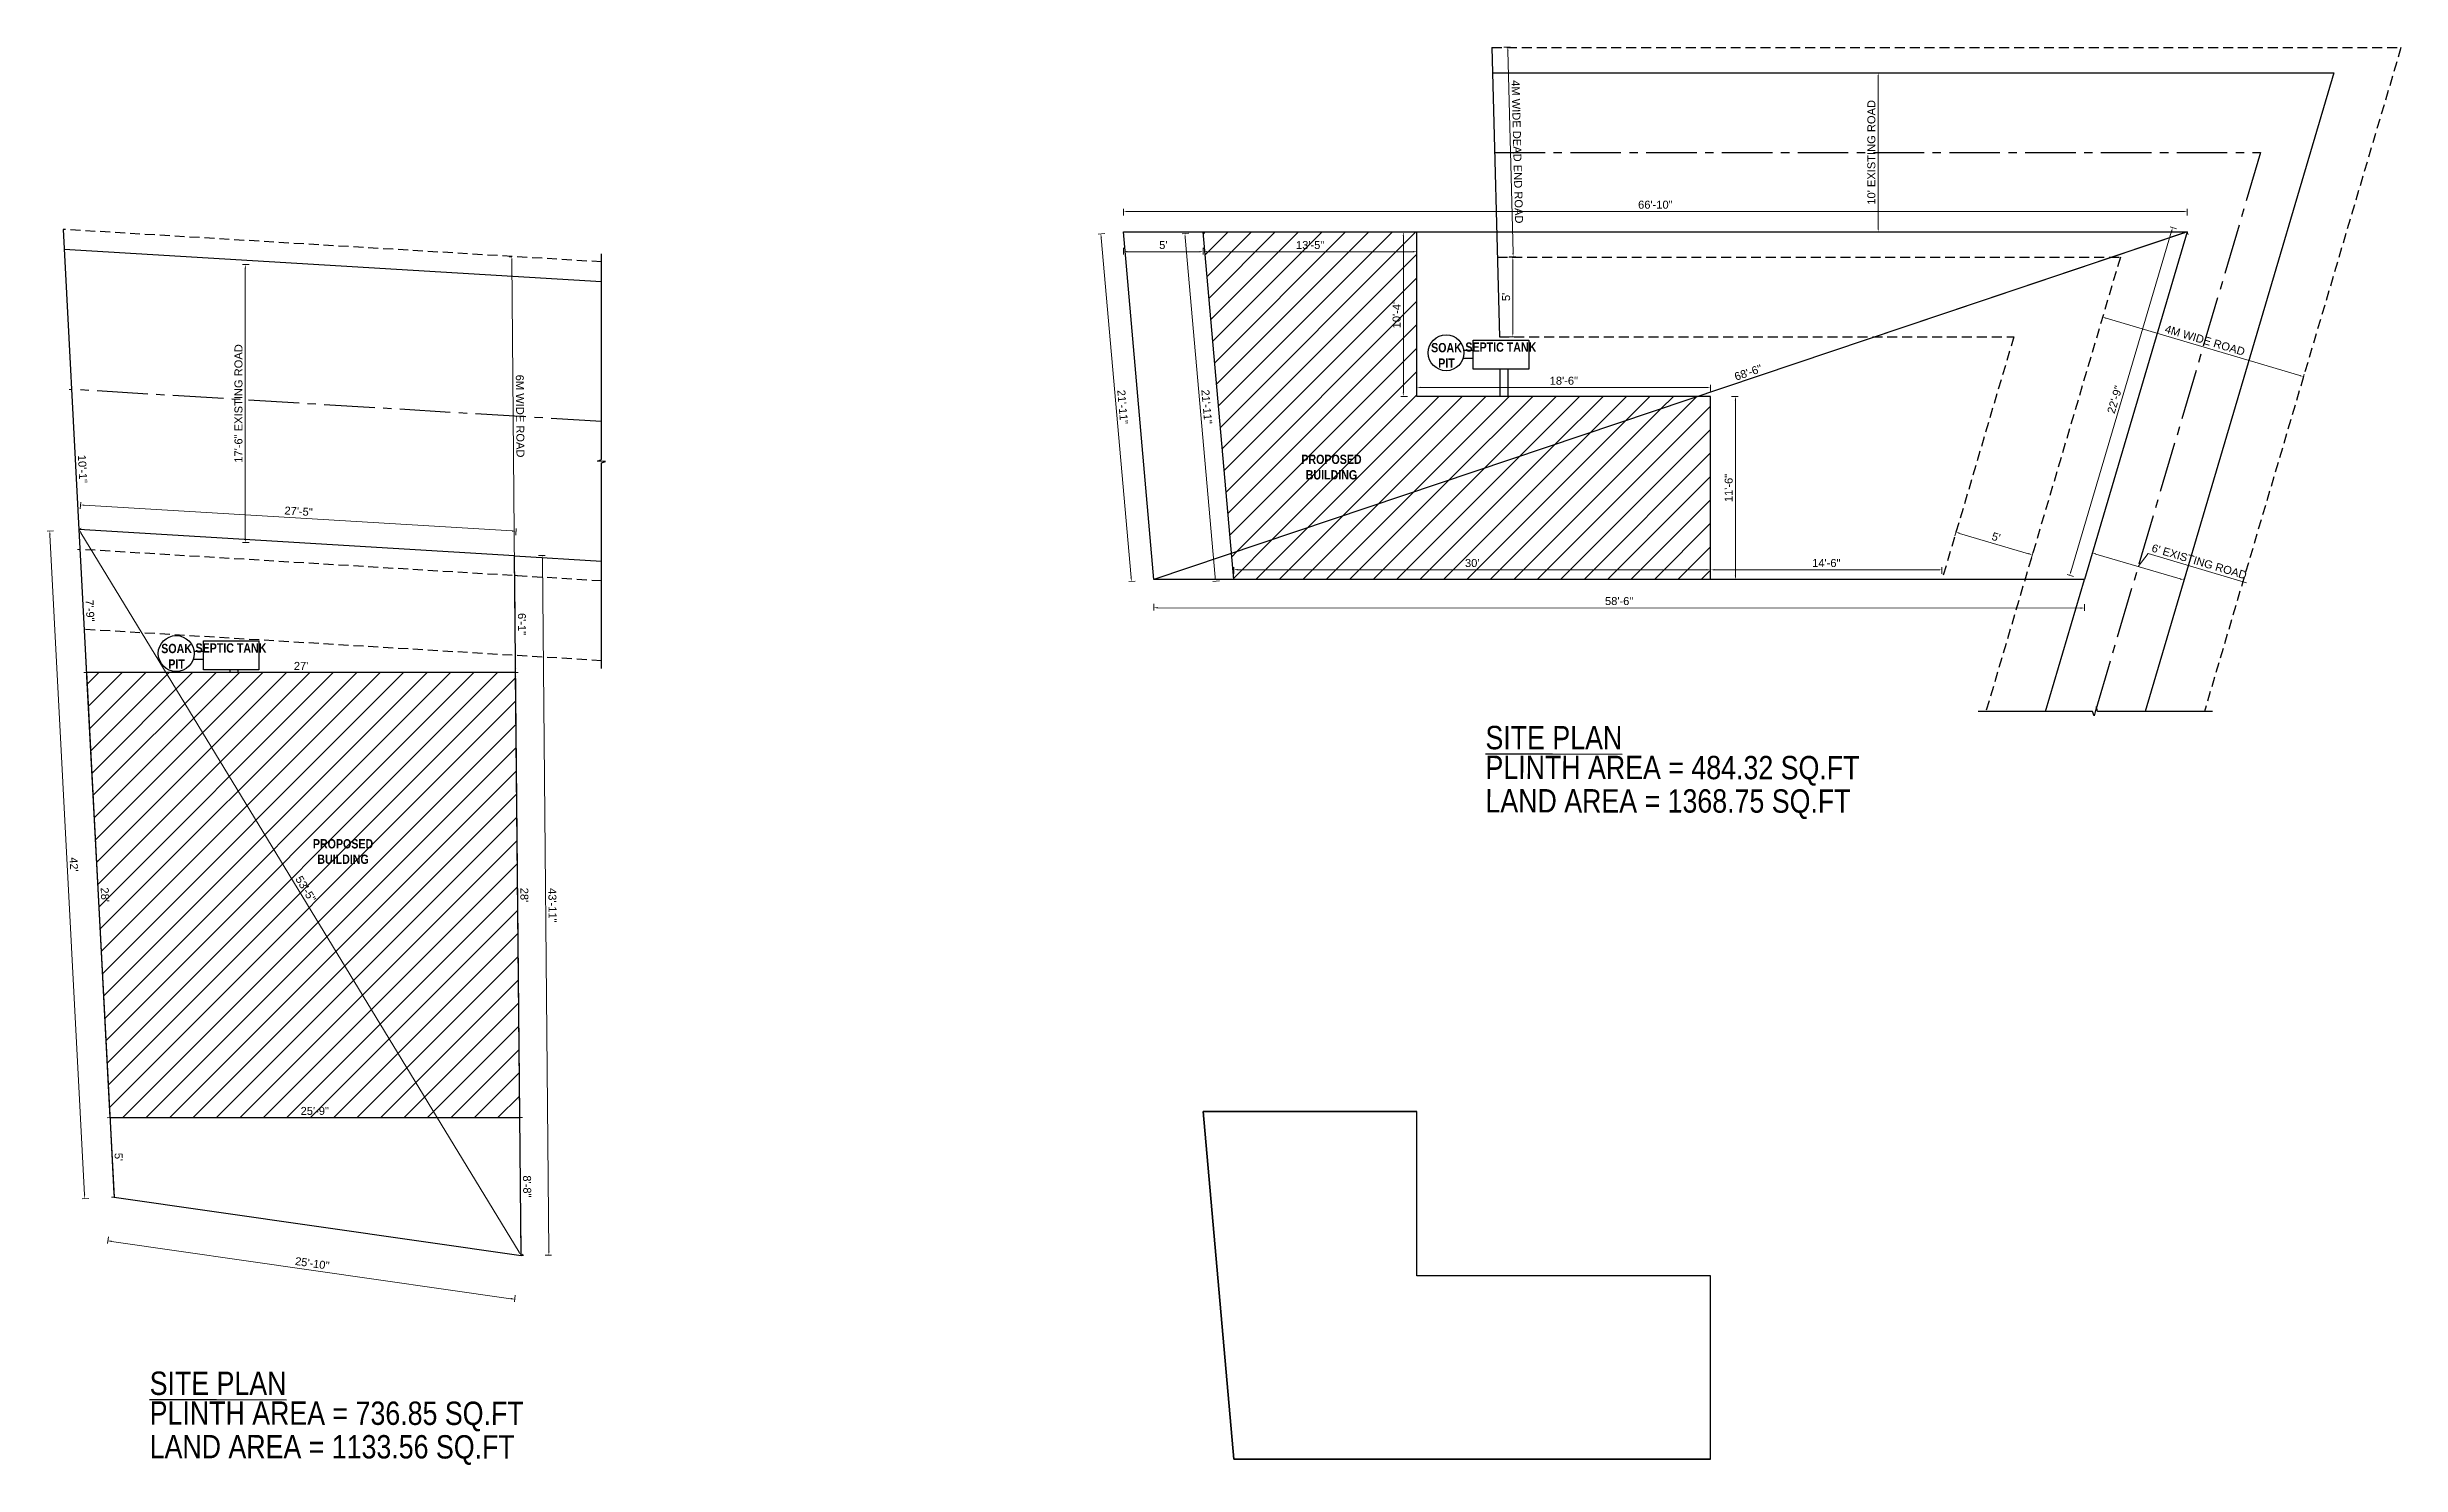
# Model space of a CAD drawing. Header units: inches. Extents: x 392906 to 410488, y -52747 to -40742.
# Drawn here: x 395107 to 396882, y -50038 to -48969 of the extents above; entities that cross this region are included whole.
import ezdxf

# ---------------------------------------------------------------- set-up
doc = ezdxf.new("R2010")
doc.units = ezdxf.units.IN
doc.header["$LTSCALE"] = 2
doc.header["$MEASUREMENT"] = 0
doc.header["$PDMODE"] = 34
doc.linetypes.add('CENTER2', pattern=[28.575, 19.05, -3.175, 3.175, -3.175])
doc.linetypes.add('DASHED2', pattern=[0.375, 0.25, -0.125])
doc.layers.get('0').update_dxf_attribs({"linetype": 'CONTINUOUS'})
doc.layers.get('DEFPOINTS').update_dxf_attribs({"color": 141, "linetype": 'CONTINUOUS'})
for name, color, linetype, lineweight in [('door', 20, 'CONTINUOUS', 35), ('steps', 253, 'CONTINUOUS', 20), ('WALL - A', 1, 'CONTINUOUS', 40)]:
    doc.layers.add(name, color=color, linetype=linetype, lineweight=lineweight)
doc.layers.add('plan wall', color=7, linetype='CONTINUOUS')
doc.styles.add('Lettring Text', font='arial.ttf')
doc.styles.get("Standard").update_dxf_attribs({"font": 'ARIALN.TTF'})
doc.dimstyles.new('Copy of Standard', dxfattribs={"dimtxt": 6, "dimasz": 2.875, "dimexe": 2, "dimexo": 4, "dimgap": 2, "dimtad": 1, "dimdec": 0, "dimrnd": 1, "dimzin": 0, "dimdsep": 46, "dimlunit": 4, "dimtxsty": 'Lettring Text', "dimcen": 0.1, "dimclrd": 7, "dimclre": 7, "dimclrt": 7, "dimazin": 0, "dimtfac": 0.645, "dimtdec": 0, "dimtmove": 1, "dimatfit": 0, "dimfxl": 3, "dimfxlon": 1, "dimtfillclr": 256, "dimtolj": 1, "dimtzin": 0, "dimlwd": -1, "dimlwe": -1, "dimarcsym": 2})

msp = doc.modelspace()

# ---------------------------------------------------------------- texts
at = {"layer": 'plan wall', "ltscale": 3, "char_height": 17.612, "attachment_point": 7, "rotation": 359.9411}
for s, insert in [('{\\LSITE PLAN}', (396191.6, -49498.6)), ('PLINTH AREA = 484.32 SQ.FT', (396191.6, -49525.6)), ('LAND AREA = 1368.75 SQ.FT', (396191.6, -49550.8)), ('{\\LSITE PLAN}', (395184.4, -49985.3)), ('PLINTH AREA = 736.85 SQ.FT', (395184.4, -50012.3)), ('LAND AREA = 1133.56 SQ.FT', (395184.4, -50037.6))]:
    msp.add_mtext(s, dxfattribs=dict(at, insert=insert))
at = {"layer": 'steps', "color": 7, "ltscale": 0.3, "char_height": 7, "attachment_point": 2}
for s, insert, width in [('{\\fTechnic|b1|i0|c2|p2;SOAK PIT}', (396162.2, -49192.1), 35.408), ('{\\fTechnic|b1|i0|c2|p2;SEPTIC TANK}', (396203.2, -49191.7), 55.268), ('{\\fTechnic|b1|i0|c2|p2;PROPOSED BUILDING}', (396075.5, -49276.3), 55.268), ('{\\fTechnic|b1|i0|c2|p2;SOAK PIT}', (395204.7, -49418.9), 35.408), ('{\\fTechnic|b1|i0|c2|p2;SEPTIC TANK}', (395245.7, -49418.5), 55.268), ('{\\fTechnic|b1|i0|c2|p2;PROPOSED BUILDING}', (395330.2, -49566.1), 55.268)]:
    msp.add_mtext(s, dxfattribs=dict(at, insert=insert, width=width))

# ---------------------------------------------------------------- blocks, each defined once
blk = doc.blocks.new('*D852')
at = {"layer": 'DEFPOINTS', "color": 0, "ltscale": 0.5, "transparency": 16777216}
for p in [(395131.1, -49332.6), (395131.1, -49332.6), (395464.4, -49879.9)]:
    blk.add_point(p, dxfattribs=at)
at = {"layer": 'steps', "color": 7, "ltscale": 0.5, "transparency": 16777216}
for p, q in [((395131.1, -49332.6), (395132.8, -49331.6)), ((395462.9, -49877.5), (395132.6, -49335.1)), ((395464.4, -49879.9), (395466.1, -49878.9))]:
    blk.add_line(p, q, dxfattribs=at)
for points in [[(395133, -49334.8), (395132.2, -49335.3), (395131.1, -49332.6)], [(395463.3, -49877.2), (395462.5, -49877.7), (395464.4, -49879.9)]]:
    blk.add_solid(points, dxfattribs=at)
at = {"layer": 'steps', "color": 7, "ltscale": 0.5, "transparency": 16777216, "insert": (395302.1, -49603.7), "char_height": 6, "attachment_point": 5, "rotation": 301.3393, "style": 'Lettring Text'}
blk.add_mtext('\\A1;53\'-5"', dxfattribs=at)
blk = doc.blocks.new('*D846')
at = {"layer": 'DEFPOINTS', "color": 0, "ltscale": 0.5, "transparency": 16777216}
for p in [(395157.6, -49835.9), (395464.4, -49879.9), (395459.7, -49912.9)]:
    blk.add_point(p, dxfattribs=at)
at = {"layer": 'steps', "color": 7, "ltscale": 0.5, "transparency": 16777216}
for p, q in [((395153.3, -49865.9), (395152.6, -49870.9)), ((395155.7, -49869.3), (395456.8, -49912.5)), ((395460.1, -49909.9), (395459.4, -49914.9))]:
    blk.add_line(p, q, dxfattribs=at)
for points in [[(395155.8, -49868.8), (395155.6, -49869.8), (395152.8, -49868.9)], [(395456.9, -49912), (395456.8, -49913), (395459.7, -49912.9)]]:
    blk.add_solid(points, dxfattribs=at)
at = {"layer": 'steps', "color": 7, "ltscale": 0.5, "transparency": 16777216, "insert": (395307, -49885.9), "char_height": 6, "attachment_point": 5, "rotation": 351.8387, "style": 'Lettring Text'}
blk.add_mtext('\\A1;25\'-10"', dxfattribs=at)
blk = doc.blocks.new('*D847')
at = {"layer": 'DEFPOINTS', "color": 0, "ltscale": 0.5, "transparency": 16777216}
for p in [(395131.1, -49332.6), (395157.6, -49835.9), (395135.5, -49837.1)]:
    blk.add_point(p, dxfattribs=at)
at = {"layer": 'steps', "color": 7, "ltscale": 0.5, "transparency": 16777216}
for p, q in [((395112, -49333.6), (395107.1, -49333.9)), ((395109.2, -49336.7), (395135.3, -49834.2)), ((395138.5, -49836.9), (395133.5, -49837.2))]:
    blk.add_line(p, q, dxfattribs=at)
for points in [[(395109.7, -49336.6), (395108.7, -49336.7), (395109.1, -49333.8)], [(395135.8, -49834.2), (395134.9, -49834.2), (395135.5, -49837.1)]]:
    blk.add_solid(points, dxfattribs=at)
at = {"layer": 'steps', "color": 7, "ltscale": 0.5, "transparency": 16777216, "insert": (395127.3, -49585.2), "char_height": 6, "attachment_point": 5, "rotation": 273.008, "style": 'Lettring Text'}
blk.add_mtext("\\A1;42'", dxfattribs=at)
blk = doc.blocks.new('*D848')
at = {"layer": 'DEFPOINTS', "color": 0, "ltscale": 0.5, "transparency": 16777216}
for p in [(395459.5, -49352.5), (395480.6, -49352.3), (395464.4, -49879.9)]:
    blk.add_point(p, dxfattribs=at)
at = {"layer": 'steps', "color": 7, "ltscale": 0.5, "transparency": 16777216}
for p, q in [((395477.6, -49352.3), (395482.6, -49352.3)), ((395485.4, -49876.9), (395480.6, -49355.2)), ((395482.5, -49879.8), (395487.4, -49879.7))]:
    blk.add_line(p, q, dxfattribs=at)
for points in [[(395481.1, -49355.2), (395480.1, -49355.2), (395480.6, -49352.3)], [(395485.9, -49876.9), (395484.9, -49876.9), (395485.4, -49879.7)]]:
    blk.add_solid(points, dxfattribs=at)
at = {"layer": 'steps', "color": 7, "ltscale": 0.5, "transparency": 16777216, "insert": (395488.1, -49616), "char_height": 6, "attachment_point": 5, "rotation": 270.5305, "style": 'Lettring Text'}
blk.add_mtext('\\A1;43\'-11"', dxfattribs=at)
blk = doc.blocks.new('*D849')
at = {"layer": 'DEFPOINTS', "color": 0, "ltscale": 0.5, "transparency": 16777216}
for p in [(395132.2, -49314.2), (395131.1, -49332.6), (395459.5, -49352.5)]:
    blk.add_point(p, dxfattribs=at)
at = {"layer": 'steps', "color": 7, "ltscale": 0.5, "transparency": 16777216}
for p, q in [((395132.1, -49317.2), (395132.4, -49312.2)), ((395457.8, -49333.8), (395135.1, -49314.3)), ((395460.5, -49337), (395460.8, -49332))]:
    blk.add_line(p, q, dxfattribs=at)
for points in [[(395135.1, -49313.9), (395135.1, -49314.8), (395132.2, -49314.2)], [(395457.8, -49333.4), (395457.7, -49334.3), (395460.6, -49334)]]:
    blk.add_solid(points, dxfattribs=at)
at = {"layer": 'steps', "color": 7, "ltscale": 0.5, "transparency": 16777216, "insert": (395296.7, -49319), "char_height": 6, "attachment_point": 5, "rotation": 356.5402, "style": 'Lettring Text'}
blk.add_mtext('\\A1;27\'-5"', dxfattribs=at)
blk = doc.blocks.new('*D850')
at = {"layer": 'DEFPOINTS', "color": 0, "ltscale": 0.5, "transparency": 16777216}
for p in [(395136.8, -49440.5), (395136.8, -49440.5), (395460.3, -49440.5)]:
    blk.add_point(p, dxfattribs=at)
at = {"layer": 'steps', "color": 7, "ltscale": 0.5, "transparency": 16777216}
for p, q in [((395136.8, -49440.5), (395136.8, -49438.5)), ((395457.4, -49440.5), (395139.7, -49440.5)), ((395460.3, -49440.5), (395460.3, -49438.5))]:
    blk.add_line(p, q, dxfattribs=at)
for points in [[(395139.7, -49440), (395139.7, -49441), (395136.8, -49440.5)], [(395457.4, -49440), (395457.4, -49441), (395460.3, -49440.5)]]:
    blk.add_solid(points, dxfattribs=at)
at = {"layer": 'steps', "color": 7, "ltscale": 0.5, "transparency": 16777216, "insert": (395298.6, -49435.5), "char_height": 6, "attachment_point": 5, "style": 'Lettring Text'}
blk.add_mtext("\\A1;27'", dxfattribs=at)
blk = doc.blocks.new('*D853')
at = {"layer": 'DEFPOINTS', "color": 0, "ltscale": 0.5, "transparency": 16777216}
for p in [(395154.5, -49776), (395463.4, -49776), (395463.4, -49776)]:
    blk.add_point(p, dxfattribs=at)
at = {"layer": 'steps', "color": 7, "ltscale": 0.5, "transparency": 16777216}
for p, q in [((395154.5, -49776), (395154.5, -49774)), ((395157.3, -49776), (395460.5, -49776)), ((395463.4, -49776), (395463.4, -49774))]:
    blk.add_line(p, q, dxfattribs=at)
for points in [[(395157.3, -49775.5), (395157.3, -49776.5), (395154.5, -49776)], [(395460.5, -49775.5), (395460.5, -49776.5), (395463.4, -49776)]]:
    blk.add_solid(points, dxfattribs=at)
at = {"layer": 'steps', "color": 7, "ltscale": 0.5, "transparency": 16777216, "insert": (395308.9, -49771), "char_height": 6, "attachment_point": 5, "style": 'Lettring Text'}
blk.add_mtext('\\A1;25\'-9"', dxfattribs=at)
blk = doc.blocks.new('*D851')
at = {"layer": 'DEFPOINTS', "color": 0, "ltscale": 0.5, "transparency": 16777216}
for p in [(395136.8, -49440.5), (395154.4, -49776), (395154.4, -49776)]:
    blk.add_point(p, dxfattribs=at)
at = {"layer": 'steps', "color": 7, "ltscale": 0.5, "transparency": 16777216}
for p, q in [((395136.8, -49440.5), (395134.8, -49440.6)), ((395136.9, -49443.4), (395154.3, -49773.1)), ((395154.4, -49776), (395152.4, -49776.1))]:
    blk.add_line(p, q, dxfattribs=at)
for points in [[(395137.4, -49443.3), (395136.5, -49443.4), (395136.8, -49440.5)], [(395154.8, -49773.1), (395153.8, -49773.2), (395154.4, -49776)]]:
    blk.add_solid(points, dxfattribs=at)
at = {"layer": 'steps', "color": 7, "ltscale": 0.5, "transparency": 16777216, "insert": (395150.7, -49608), "char_height": 6, "attachment_point": 5, "rotation": 273.008, "style": 'Lettring Text'}
blk.add_mtext("\\A1;28'", dxfattribs=at)
blk = doc.blocks.new('*D839')
at = {"layer": 'DEFPOINTS', "color": 0, "ltscale": 0.5, "transparency": 16777216}
for p in [(395460.3, -49440.5), (395460.3, -49440.5), (395463.4, -49776)]:
    blk.add_point(p, dxfattribs=at)
at = {"layer": 'steps', "color": 7, "ltscale": 0.5, "transparency": 16777216}
for p, q in [((395460.3, -49440.5), (395462.3, -49440.5)), ((395463.3, -49773.1), (395460.3, -49443.4)), ((395463.4, -49776), (395465.4, -49776))]:
    blk.add_line(p, q, dxfattribs=at)
for points in [[(395460.8, -49443.4), (395459.9, -49443.4), (395460.3, -49440.5)], [(395463.8, -49773.1), (395462.9, -49773.1), (395463.4, -49776)]]:
    blk.add_solid(points, dxfattribs=at)
at = {"layer": 'steps', "color": 7, "ltscale": 0.5, "transparency": 16777216, "insert": (395466.9, -49608.2), "char_height": 6, "attachment_point": 5, "rotation": 270.5182, "style": 'Lettring Text'}
blk.add_mtext("\\A1;28'", dxfattribs=at)
blk = doc.blocks.new('*D840')
at = {"layer": 'DEFPOINTS', "color": 0, "ltscale": 0.5, "transparency": 16777216}
for p in [(395459.7, -49367.5), (395459.7, -49367.5), (395460.3, -49440.5)]:
    blk.add_point(p, dxfattribs=at)
at = {"layer": 'steps', "color": 7, "ltscale": 0.5, "transparency": 16777216}
for p, q in [((395459.7, -49367.5), (395461.7, -49367.5)), ((395460.3, -49437.6), (395459.7, -49370.4)), ((395460.3, -49440.5), (395462.3, -49440.5))]:
    blk.add_line(p, q, dxfattribs=at)
for points in [[(395460.2, -49370.4), (395459.2, -49370.4), (395459.7, -49367.5)], [(395460.8, -49437.6), (395459.8, -49437.6), (395460.3, -49440.5)]]:
    blk.add_solid(points, dxfattribs=at)
at = {"layer": 'steps', "color": 7, "ltscale": 0.5, "transparency": 16777216, "insert": (395465.1, -49404), "char_height": 6, "attachment_point": 5, "rotation": 270.5182, "style": 'Lettring Text'}
blk.add_mtext('\\A1;6\'-1"', dxfattribs=at)
blk = doc.blocks.new('*D841')
at = {"layer": 'DEFPOINTS', "color": 0, "ltscale": 0.5, "transparency": 16777216}
for p in [(395457.5, -49127.1), (395459.1, -49127.1), (395459.7, -49367.5)]:
    blk.add_point(p, dxfattribs=at)
at = {"layer": 'steps', "color": 7, "ltscale": 0.5, "transparency": 16777216}
for p, q in [((395457.5, -49127.1), (395455.5, -49127.1)), ((395459.6, -49364.6), (395457.5, -49129.9)), ((395459.7, -49367.5), (395461.7, -49367.5))]:
    blk.add_line(p, q, dxfattribs=at)
for points in [[(395458, -49129.9), (395457, -49129.9), (395457.5, -49127.1)], [(395460.1, -49364.6), (395459.2, -49364.6), (395459.7, -49367.5)]]:
    blk.add_solid(points, dxfattribs=at)
at = {"layer": 'steps', "color": 7, "ltscale": 0.5, "transparency": 16777216, "insert": (395463.7, -49247.2), "char_height": 6, "attachment_point": 5, "rotation": 270.5182, "style": 'Lettring Text'}
blk.add_mtext('\\A1;6M WIDE ROAD', dxfattribs=at)
blk = doc.blocks.new('*D842')
at = {"layer": 'DEFPOINTS', "color": 0, "ltscale": 0.5, "transparency": 16777216}
for p in [(395463.4, -49776), (395464.4, -49879.9), (395464.4, -49879.9)]:
    blk.add_point(p, dxfattribs=at)
at = {"layer": 'steps', "color": 7, "ltscale": 0.5, "transparency": 16777216}
for p, q in [((395463.5, -49776), (395465.5, -49776)), ((395463.5, -49778.9), (395464.4, -49877.1)), ((395464.4, -49879.9), (395466.4, -49879.9))]:
    blk.add_line(p, q, dxfattribs=at)
for points in [[(395464, -49778.9), (395463, -49778.9), (395463.5, -49776)], [(395464.9, -49877.1), (395463.9, -49877.1), (395464.4, -49879.9)]]:
    blk.add_solid(points, dxfattribs=at)
at = {"layer": 'steps', "color": 7, "ltscale": 0.5, "transparency": 16777216, "insert": (395469, -49827.9), "char_height": 6, "attachment_point": 5, "rotation": 270.5182, "style": 'Lettring Text'}
blk.add_mtext('\\A1;8\'-8"', dxfattribs=at)
blk = doc.blocks.new('*D843')
at = {"layer": 'DEFPOINTS', "color": 0, "ltscale": 0.5, "transparency": 16777216}
for p in [(395154.4, -49776), (395157.6, -49835.9), (395157.6, -49835.9)]:
    blk.add_point(p, dxfattribs=at)
at = {"layer": 'steps', "color": 7, "ltscale": 0.5, "transparency": 16777216}
for p, q in [((395154.4, -49776), (395152.4, -49776.1)), ((395154.6, -49778.9), (395157.4, -49833.1)), ((395157.6, -49835.9), (395155.6, -49836))]:
    blk.add_line(p, q, dxfattribs=at)
for points in [[(395155.1, -49778.9), (395154.1, -49778.9), (395154.4, -49776)], [(395157.9, -49833), (395156.9, -49833.1), (395157.6, -49835.9)]]:
    blk.add_solid(points, dxfattribs=at)
at = {"layer": 'steps', "color": 7, "ltscale": 0.5, "transparency": 16777216, "insert": (395161, -49805.7), "char_height": 6, "attachment_point": 5, "rotation": 273.008, "style": 'Lettring Text'}
blk.add_mtext("\\A1;5'", dxfattribs=at)
blk = doc.blocks.new('*D844')
at = {"layer": 'DEFPOINTS', "color": 0, "ltscale": 0.5, "transparency": 16777216}
for p in [(395131.9, -49347.7), (395131.9, -49347.7), (395136.8, -49440.5)]:
    blk.add_point(p, dxfattribs=at)
at = {"layer": 'steps', "color": 7, "ltscale": 0.5, "transparency": 16777216}
for p, q in [((395131.9, -49347.7), (395129.9, -49347.8)), ((395136.6, -49437.6), (395132.1, -49350.6)), ((395136.8, -49440.5), (395134.8, -49440.6))]:
    blk.add_line(p, q, dxfattribs=at)
for points in [[(395132.5, -49350.6), (395131.6, -49350.6), (395131.9, -49347.7)], [(395137.1, -49437.6), (395136.2, -49437.6), (395136.8, -49440.5)]]:
    blk.add_solid(points, dxfattribs=at)
at = {"layer": 'steps', "color": 7, "ltscale": 0.5, "transparency": 16777216, "insert": (395139.4, -49393.8), "char_height": 6, "attachment_point": 5, "rotation": 273.008, "style": 'Lettring Text'}
blk.add_mtext('\\A1;7\'-9"', dxfattribs=at)
blk = doc.blocks.new('*D845')
at = {"layer": 'DEFPOINTS', "color": 0, "ltscale": 0.5, "transparency": 16777216}
for p in [(395125.6, -49227.1), (395125.6, -49227.1), (395131.9, -49347.7)]:
    blk.add_point(p, dxfattribs=at)
at = {"layer": 'steps', "color": 7, "ltscale": 0.5, "transparency": 16777216}
for p, q in [((395125.6, -49227.1), (395123.6, -49227.2)), ((395131.8, -49344.8), (395125.7, -49230)), ((395131.9, -49347.7), (395129.9, -49347.8))]:
    blk.add_line(p, q, dxfattribs=at)
for points in [[(395126.2, -49229.9), (395125.3, -49230), (395125.6, -49227.1)], [(395132.2, -49344.8), (395131.3, -49344.9), (395131.9, -49347.7)]]:
    blk.add_solid(points, dxfattribs=at)
at = {"layer": 'steps', "color": 7, "ltscale": 0.5, "transparency": 16777216, "insert": (395133.8, -49287.1), "char_height": 6, "attachment_point": 5, "rotation": 273.008, "style": 'Lettring Text'}
blk.add_mtext('\\A1;10\'-1"', dxfattribs=at)
blk = doc.blocks.new('*D838')
at = {"layer": 'DEFPOINTS', "color": 0, "ltscale": 0.5, "transparency": 16777216}
for p in [(395256.5, -49132.9), (395308, -49132.9), (395295.3, -49342.6)]:
    blk.add_point(p, dxfattribs=at)
at = {"layer": 'steps', "color": 7, "ltscale": 0.5, "transparency": 16777216}
for p, q in [((395259.5, -49132.9), (395254.5, -49132.9)), ((395256.5, -49339.7), (395256.5, -49135.8)), ((395259.5, -49342.6), (395254.5, -49342.6))]:
    blk.add_line(p, q, dxfattribs=at)
for points in [[(395256.1, -49135.8), (395257, -49135.8), (395256.5, -49132.9)], [(395256.1, -49339.7), (395257, -49339.7), (395256.5, -49342.6)]]:
    blk.add_solid(points, dxfattribs=at)
at = {"layer": 'steps', "color": 7, "ltscale": 0.5, "transparency": 16777216, "insert": (395251.4, -49237.7), "char_height": 6, "attachment_point": 5, "rotation": 90, "style": 'Lettring Text'}
blk.add_mtext('\\A1;17\'-6" EXISTING ROAD', dxfattribs=at)
blk = doc.blocks.new('*D854')
at = {"layer": 'DEFPOINTS', "color": 0, "ltscale": 0.5, "transparency": 16777216}
for p in [(395918.6, -49108.4), (395901.6, -49109.9), (395941.6, -49370.3)]:
    blk.add_point(p, dxfattribs=at)
at = {"layer": 'steps', "color": 7, "ltscale": 0.5, "transparency": 16777216}
for p, q in [((395904.6, -49109.7), (395899.6, -49110.1)), ((395924.4, -49369), (395901.9, -49112.8)), ((395927.6, -49371.6), (395922.7, -49372))]:
    blk.add_line(p, q, dxfattribs=at)
for points in [[(395902.4, -49112.7), (395901.4, -49112.8), (395901.6, -49109.9)], [(395924.9, -49368.9), (395923.9, -49369), (395924.7, -49371.8)]]:
    blk.add_solid(points, dxfattribs=at)
at = {"layer": 'steps', "color": 7, "ltscale": 0.5, "transparency": 16777216, "insert": (395918.1, -49240.4), "char_height": 6, "attachment_point": 5, "rotation": 275.0256, "style": 'Lettring Text'}
blk.add_mtext('\\A1;21\'-11"', dxfattribs=at)
blk = doc.blocks.new('*D855')
at = {"layer": 'DEFPOINTS', "color": 0, "ltscale": 0.5, "transparency": 16777216}
for p in [(395918.6, -49108.4), (396720.8, -49092.9), (396720.8, -49108.4)]:
    blk.add_point(p, dxfattribs=at)
at = {"layer": 'steps', "color": 7, "ltscale": 0.5, "transparency": 16777216}
for p, q in [((395918.6, -49095.9), (395918.6, -49090.9)), ((396720.8, -49095.9), (396720.8, -49090.9)), ((395921.5, -49092.9), (396717.9, -49092.9))]:
    blk.add_line(p, q, dxfattribs=at)
for points in [[(395921.5, -49092.5), (395921.5, -49093.4), (395918.6, -49092.9)], [(396717.9, -49092.5), (396717.9, -49093.4), (396720.8, -49092.9)]]:
    blk.add_solid(points, dxfattribs=at)
at = {"layer": 'steps', "color": 7, "ltscale": 0.5, "transparency": 16777216, "insert": (396319.7, -49087.9), "char_height": 6, "attachment_point": 5, "style": 'Lettring Text'}
blk.add_mtext('\\A1;66\'-10"', dxfattribs=at)
blk = doc.blocks.new('*D856')
at = {"layer": 'DEFPOINTS', "color": 0, "ltscale": 0.5, "transparency": 16777216}
for p in [(395941.6, -49370.3), (396643.2, -49370.5), (395941.6, -49391.7)]:
    blk.add_point(p, dxfattribs=at)
at = {"layer": 'steps', "color": 7, "ltscale": 0.5, "transparency": 16777216}
for p, q in [((395941.6, -49388.7), (395941.6, -49393.7)), ((396640.3, -49391.9), (395944.5, -49391.7)), ((396643.2, -49388.9), (396643.2, -49393.9))]:
    blk.add_line(p, q, dxfattribs=at)
for points in [[(395944.5, -49391.2), (395944.5, -49392.2), (395941.6, -49391.7)], [(396640.3, -49391.4), (396640.3, -49392.4), (396643.2, -49391.9)]]:
    blk.add_solid(points, dxfattribs=at)
at = {"layer": 'steps', "color": 7, "ltscale": 0.5, "transparency": 16777216, "insert": (396292.4, -49386.7), "char_height": 6, "attachment_point": 5, "rotation": 359.9867, "style": 'Lettring Text'}
blk.add_mtext('\\A1;58\'-6"', dxfattribs=at)
blk = doc.blocks.new('*D857')
at = {"layer": 'DEFPOINTS', "color": 0, "ltscale": 0.5, "transparency": 16777216}
for p in [(396720.8, -49108.4), (396632.1, -49367.2), (396643.2, -49370.5)]:
    blk.add_point(p, dxfattribs=at)
at = {"layer": 'steps', "color": 7, "ltscale": 0.5, "transparency": 16777216}
for p, q in [((396708.9, -49107.9), (396633, -49364.5)), ((396712.6, -49106), (396707.8, -49104.6)), ((396635, -49368.1), (396630.2, -49366.7))]:
    blk.add_line(p, q, dxfattribs=at)
for points in [[(396708.4, -49107.8), (396709.4, -49108), (396709.7, -49105.2)], [(396632.5, -49364.3), (396633.4, -49364.6), (396632.1, -49367.2)]]:
    blk.add_solid(points, dxfattribs=at)
at = {"layer": 'steps', "color": 7, "ltscale": 0.5, "transparency": 16777216, "insert": (396666.1, -49234.8), "char_height": 6, "attachment_point": 5, "rotation": 73.51, "style": 'Lettring Text'}
blk.add_mtext('\\A1;22\'-9"', dxfattribs=at)
blk = doc.blocks.new('*D858')
at = {"layer": 'DEFPOINTS', "color": 0, "ltscale": 0.5, "transparency": 16777216}
for p in [(396361.4, -49232.4), (396380.1, -49232.4), (396361.4, -49370.4)]:
    blk.add_point(p, dxfattribs=at)
at = {"layer": 'steps', "color": 7, "ltscale": 0.5, "transparency": 16777216}
for p, q in [((396377.1, -49232.4), (396382.1, -49232.4)), ((396380.1, -49367.6), (396380.1, -49235.3)), ((396377.1, -49370.4), (396382.1, -49370.4))]:
    blk.add_line(p, q, dxfattribs=at)
for points in [[(396379.6, -49235.3), (396380.6, -49235.3), (396380.1, -49232.4)], [(396379.6, -49367.6), (396380.6, -49367.6), (396380.1, -49370.4)]]:
    blk.add_solid(points, dxfattribs=at)
at = {"layer": 'steps', "color": 7, "ltscale": 0.5, "transparency": 16777216, "insert": (396375, -49301.4), "char_height": 6, "attachment_point": 5, "rotation": 90, "style": 'Lettring Text'}
blk.add_mtext('\\A1;11\'-6"', dxfattribs=at)
blk = doc.blocks.new('*D859')
at = {"layer": 'DEFPOINTS', "color": 0, "ltscale": 0.5, "transparency": 16777216}
for p in [(396001.9, -49363), (396001.9, -49370.4), (396361.4, -49370.4)]:
    blk.add_point(p, dxfattribs=at)
at = {"layer": 'steps', "color": 7, "ltscale": 0.5, "transparency": 16777216}
for p, q in [((396001.9, -49366), (396001.9, -49361)), ((396358.5, -49363.1), (396004.7, -49363)), ((396361.4, -49366.1), (396361.4, -49361.1))]:
    blk.add_line(p, q, dxfattribs=at)
for points in [[(396004.7, -49362.5), (396004.7, -49363.5), (396001.9, -49363)], [(396358.5, -49362.6), (396358.5, -49363.6), (396361.4, -49363.1)]]:
    blk.add_solid(points, dxfattribs=at)
at = {"layer": 'steps', "color": 7, "ltscale": 0.5, "transparency": 16777216, "insert": (396181.6, -49358), "char_height": 6, "attachment_point": 5, "rotation": 359.9867, "style": 'Lettring Text'}
blk.add_mtext("\\A1;30'", dxfattribs=at)
blk = doc.blocks.new('*D860')
at = {"layer": 'DEFPOINTS', "color": 0, "ltscale": 0.5, "transparency": 16777216}
for p in [(396139.9, -49225.6), (396139.9, -49232.4), (396361.4, -49232.4)]:
    blk.add_point(p, dxfattribs=at)
at = {"layer": 'steps', "color": 7, "ltscale": 0.5, "transparency": 16777216}
for p, q in [((396139.9, -49228.4), (396139.9, -49223.6)), ((396358.5, -49225.7), (396142.8, -49225.6)), ((396361.4, -49228.4), (396361.4, -49223.7))]:
    blk.add_line(p, q, dxfattribs=at)
for points in [[(396142.8, -49225.1), (396142.8, -49226.1), (396139.9, -49225.6)], [(396358.5, -49225.2), (396358.5, -49226.1), (396361.4, -49225.7)]]:
    blk.add_solid(points, dxfattribs=at)
at = {"layer": 'steps', "color": 7, "ltscale": 0.5, "transparency": 16777216, "insert": (396250.7, -49220.6), "char_height": 6, "attachment_point": 5, "rotation": 359.9876, "style": 'Lettring Text'}
blk.add_mtext('\\A1;18\'-6"', dxfattribs=at)
blk = doc.blocks.new('*D861')
at = {"layer": 'DEFPOINTS', "color": 0, "ltscale": 0.5, "transparency": 16777216}
for p in [(395978.8, -49108.4), (395965, -49109.6), (396001.9, -49370.4)]:
    blk.add_point(p, dxfattribs=at)
at = {"layer": 'steps', "color": 7, "ltscale": 0.5, "transparency": 16777216}
for p, q in [((395968, -49109.4), (395963, -49109.8)), ((395987.7, -49368.7), (395965.2, -49112.5)), ((395991, -49371.3), (395986, -49371.8))]:
    blk.add_line(p, q, dxfattribs=at)
for points in [[(395965.7, -49112.5), (395964.7, -49112.6), (395965, -49109.6)], [(395988.2, -49368.7), (395987.3, -49368.8), (395988, -49371.6)]]:
    blk.add_solid(points, dxfattribs=at)
at = {"layer": 'steps', "color": 7, "ltscale": 0.5, "transparency": 16777216, "insert": (395981.5, -49240.2), "char_height": 6, "attachment_point": 5, "rotation": 275.0256, "style": 'Lettring Text'}
blk.add_mtext('\\A1;21\'-11"', dxfattribs=at)
blk = doc.blocks.new('*D862')
at = {"layer": 'DEFPOINTS', "color": 0, "ltscale": 0.5, "transparency": 16777216}
for p in [(395978.8, -49108.4), (396139.9, -49108.4), (396139.9, -49123.3)]:
    blk.add_point(p, dxfattribs=at)
at = {"layer": 'steps', "color": 7, "ltscale": 0.5, "transparency": 16777216}
for p, q in [((395978.8, -49120.3), (395978.8, -49125.3)), ((395981.7, -49123.3), (396137, -49123.3)), ((396139.9, -49120.3), (396139.9, -49125.3))]:
    blk.add_line(p, q, dxfattribs=at)
for points in [[(395981.7, -49122.8), (395981.7, -49123.8), (395978.8, -49123.3)], [(396137, -49122.8), (396137, -49123.8), (396139.9, -49123.3)]]:
    blk.add_solid(points, dxfattribs=at)
at = {"layer": 'steps', "color": 7, "ltscale": 0.5, "transparency": 16777216, "insert": (396059.4, -49118.3), "char_height": 6, "attachment_point": 5, "style": 'Lettring Text'}
blk.add_mtext('\\A1;13\'-5"', dxfattribs=at)
blk = doc.blocks.new('*D863')
at = {"layer": 'DEFPOINTS', "color": 0, "ltscale": 0.5, "transparency": 16777216}
for p in [(396129.7, -49108.4), (396139.9, -49108.4), (396139.9, -49232.4)]:
    blk.add_point(p, dxfattribs=at)
at = {"layer": 'steps', "color": 7, "ltscale": 0.5, "transparency": 16777216}
for p, q in [((396132.7, -49108.4), (396127.7, -49108.4)), ((396129.7, -49229.5), (396129.7, -49111.3)), ((396132.7, -49232.4), (396127.7, -49232.4))]:
    blk.add_line(p, q, dxfattribs=at)
for points in [[(396129.2, -49111.3), (396130.1, -49111.3), (396129.7, -49108.4)], [(396129.2, -49229.5), (396130.1, -49229.5), (396129.7, -49232.4)]]:
    blk.add_solid(points, dxfattribs=at)
at = {"layer": 'steps', "color": 7, "ltscale": 0.5, "transparency": 16777216, "insert": (396124.6, -49170.4), "char_height": 6, "attachment_point": 5, "rotation": 90, "style": 'Lettring Text'}
blk.add_mtext('\\A1;10\'-4"', dxfattribs=at)
blk = doc.blocks.new('*D864')
at = {"layer": 'DEFPOINTS', "color": 0, "ltscale": 0.5, "transparency": 16777216}
for p in [(395918.6, -49108.4), (395978.8, -49108.4), (395918.6, -49123.3)]:
    blk.add_point(p, dxfattribs=at)
at = {"layer": 'steps', "color": 7, "ltscale": 0.5, "transparency": 16777216}
for p, q in [((395918.6, -49120.3), (395918.6, -49125.3)), ((395976, -49123.3), (395921.5, -49123.3)), ((395978.8, -49120.3), (395978.8, -49125.3))]:
    blk.add_line(p, q, dxfattribs=at)
for points in [[(395921.5, -49122.8), (395921.5, -49123.8), (395918.6, -49123.3)], [(395976, -49122.8), (395976, -49123.8), (395978.8, -49123.3)]]:
    blk.add_solid(points, dxfattribs=at)
at = {"layer": 'steps', "color": 7, "ltscale": 0.5, "transparency": 16777216, "insert": (395948.7, -49118.3), "char_height": 6, "attachment_point": 5, "style": 'Lettring Text'}
blk.add_mtext("\\A1;5'", dxfattribs=at)
blk = doc.blocks.new('*D865')
at = {"layer": 'DEFPOINTS', "color": 0, "ltscale": 0.5, "transparency": 16777216}
for p in [(396361.4, -49370.4), (396535.8, -49363.1), (396535.8, -49370.5)]:
    blk.add_point(p, dxfattribs=at)
at = {"layer": 'steps', "color": 7, "ltscale": 0.5, "transparency": 16777216}
for p, q in [((396361.4, -49366.1), (396361.4, -49361.1)), ((396364.3, -49363.1), (396532.9, -49363.1)), ((396535.8, -49366.1), (396535.8, -49361.1))]:
    blk.add_line(p, q, dxfattribs=at)
for points in [[(396364.3, -49362.6), (396364.3, -49363.6), (396361.4, -49363.1)], [(396532.9, -49362.6), (396532.9, -49363.6), (396535.8, -49363.1)]]:
    blk.add_solid(points, dxfattribs=at)
at = {"layer": 'steps', "color": 7, "ltscale": 0.5, "transparency": 16777216, "insert": (396448.6, -49358), "char_height": 6, "attachment_point": 5, "rotation": 359.9867, "style": 'Lettring Text'}
blk.add_mtext('\\A1;14\'-6"', dxfattribs=at)
blk = doc.blocks.new('*D867')
at = {"layer": 'DEFPOINTS', "color": 0, "ltscale": 0.5, "transparency": 16777216}
for p in [(396546.4, -49334.7), (396540.8, -49353.5), (396598.4, -49370.5)]:
    blk.add_point(p, dxfattribs=at)
at = {"layer": 'steps', "color": 7, "ltscale": 0.5, "transparency": 16777216}
for p, q in [((396545.5, -49337.6), (396546.9, -49332.8)), ((396601.1, -49351), (396549.1, -49335.6)), ((396603, -49354.6), (396604.5, -49349.9))]:
    blk.add_line(p, q, dxfattribs=at)
for points in [[(396549.3, -49335.1), (396549, -49336), (396546.4, -49334.7)], [(396601.3, -49350.5), (396601, -49351.4), (396603.9, -49351.8)]]:
    blk.add_solid(points, dxfattribs=at)
at = {"layer": 'steps', "color": 7, "ltscale": 0.5, "transparency": 16777216, "insert": (396576.6, -49338.4), "char_height": 6, "attachment_point": 5, "rotation": 343.51, "style": 'Lettring Text'}
blk.add_mtext("\\A1;5'", dxfattribs=at)
blk = doc.blocks.new('*D868')
at = {"layer": 'DEFPOINTS', "color": 0, "ltscale": 0.5, "transparency": 16777216}
for p in [(396643.2, -49370.5), (396718.2, -49370.8), (396712.2, -49390.9)]:
    blk.add_point(p, dxfattribs=at)
at = {"layer": 'steps', "color": 7, "ltscale": 0.5, "transparency": 16777216}
for p, q in [((396648.3, -49353.2), (396649.7, -49348.4)), ((396651.9, -49351.2), (396715.5, -49370)), ((396683.7, -49360.6), (396691.2, -49350.8)), ((396691.2, -49350.8), (396765.5, -49372.8)), ((396717.4, -49373.7), (396718.8, -49368.9))]:
    blk.add_line(p, q, dxfattribs=at)
for points in [[(396652.1, -49350.7), (396651.8, -49351.6), (396649.2, -49350.3)], [(396715.6, -49369.5), (396715.3, -49370.4), (396718.2, -49370.8)]]:
    blk.add_solid(points, dxfattribs=at)
at = {"layer": 'steps', "color": 7, "ltscale": 0.5, "transparency": 16777216, "insert": (396729.8, -49356.9), "char_height": 6, "attachment_point": 5, "rotation": 343.51, "style": 'Lettring Text'}
blk.add_mtext("\\A1;6' EXISTING ROAD", dxfattribs=at)
blk = doc.blocks.new('*D869')
at = {"layer": 'DEFPOINTS', "color": 0, "ltscale": 0.5, "transparency": 16777216}
for p in [(396514.2, -48988.4), (396487.7, -49108.4), (396514.2, -49108.4)]:
    blk.add_point(p, dxfattribs=at)
at = {"layer": 'steps', "color": 7, "ltscale": 0.5, "transparency": 16777216}
for p, q in [((396490.7, -48988.4), (396485.7, -48988.4)), ((396487.7, -48991.3), (396487.7, -49105.5)), ((396490.7, -49108.4), (396485.7, -49108.4))]:
    blk.add_line(p, q, dxfattribs=at)
for points in [[(396487.3, -48991.3), (396488.2, -48991.3), (396487.7, -48988.4)], [(396487.3, -49105.5), (396488.2, -49105.5), (396487.7, -49108.4)]]:
    blk.add_solid(points, dxfattribs=at)
at = {"layer": 'steps', "color": 7, "ltscale": 0.5, "transparency": 16777216, "insert": (396482.6, -49048.4), "char_height": 6, "attachment_point": 5, "rotation": 90, "style": 'Lettring Text'}
blk.add_mtext("\\A1;10' EXISTING ROAD", dxfattribs=at)
blk = doc.blocks.new('*D870')
at = {"layer": 'DEFPOINTS', "color": 0, "ltscale": 0.5, "transparency": 16777216}
for p in [(396196.5, -48969.4), (396208.4, -48969.1), (396200.6, -49127.4)]:
    blk.add_point(p, dxfattribs=at)
at = {"layer": 'steps', "color": 7, "ltscale": 0.5, "transparency": 16777216}
for p, q in [((396205.4, -48969.2), (396210.4, -48969.1)), ((396212.4, -49124.2), (396208.5, -48972)), ((396209.5, -49127.2), (396214.5, -49127.1))]:
    blk.add_line(p, q, dxfattribs=at)
for points in [[(396209, -48972), (396208, -48972), (396208.4, -48969.1)], [(396212.9, -49124.2), (396211.9, -49124.3), (396212.5, -49127.1)]]:
    blk.add_solid(points, dxfattribs=at)
at = {"layer": 'steps', "color": 7, "ltscale": 0.5, "transparency": 16777216, "insert": (396215.6, -49048), "char_height": 6, "attachment_point": 5, "rotation": 271.4653, "style": 'Lettring Text'}
blk.add_mtext('\\A1;4M WIDE DEAD END ROAD', dxfattribs=at)
blk = doc.blocks.new('*D871')
at = {"layer": 'DEFPOINTS', "color": 0, "ltscale": 0.5, "transparency": 16777216}
for p in [(396808.4, -49217.5), (396619.6, -49298.6), (396771.1, -49343.5)]:
    blk.add_point(p, dxfattribs=at)
at = {"layer": 'steps', "color": 7, "ltscale": 0.5, "transparency": 16777216}
for p, q in [((396656.1, -49175.5), (396657.5, -49170.7)), ((396659.7, -49173.4), (396805.7, -49216.6)), ((396807.6, -49220.3), (396809, -49215.5))]:
    blk.add_line(p, q, dxfattribs=at)
for points in [[(396659.8, -49173), (396659.6, -49173.9), (396656.9, -49172.6)], [(396805.8, -49216.2), (396805.5, -49217.1), (396808.4, -49217.5)]]:
    blk.add_solid(points, dxfattribs=at)
at = {"layer": 'steps', "color": 7, "ltscale": 0.5, "transparency": 16777216, "insert": (396734.1, -49190.1), "char_height": 6, "attachment_point": 5, "rotation": 343.51, "style": 'Lettring Text'}
blk.add_mtext('\\A1;4M WIDE ROAD', dxfattribs=at)
blk = doc.blocks.new('*D872')
at = {"layer": 'DEFPOINTS', "color": 0, "ltscale": 0.5, "transparency": 16777216}
for p in [(396200.6, -49127.4), (396212.2, -49127.4), (396202.1, -49187.4)]:
    blk.add_point(p, dxfattribs=at)
at = {"layer": 'steps', "color": 7, "ltscale": 0.5, "transparency": 16777216}
for p, q in [((396209.2, -49127.4), (396214.2, -49127.4)), ((396212.2, -49184.5), (396212.2, -49130.3)), ((396209.2, -49187.4), (396214.2, -49187.4))]:
    blk.add_line(p, q, dxfattribs=at)
for points in [[(396211.8, -49130.3), (396212.7, -49130.3), (396212.2, -49127.4)], [(396211.8, -49184.5), (396212.7, -49184.5), (396212.2, -49187.4)]]:
    blk.add_solid(points, dxfattribs=at)
at = {"layer": 'steps', "color": 7, "ltscale": 0.5, "transparency": 16777216, "insert": (396207.2, -49157.4), "char_height": 6, "attachment_point": 5, "rotation": 90, "style": 'Lettring Text'}
blk.add_mtext("\\A1;5'", dxfattribs=at)
blk = doc.blocks.new('*D873')
at = {"layer": 'DEFPOINTS', "color": 0, "ltscale": 0.5, "transparency": 16777216}
for p in [(396720.8, -49108.4), (395941.6, -49370.3), (395941.6, -49370.3)]:
    blk.add_point(p, dxfattribs=at)
at = {"layer": 'steps', "color": 7, "ltscale": 0.5, "transparency": 16777216}
for p, q in [((396720.8, -49108.4), (396721.4, -49110.3)), ((396718.1, -49109.3), (395944.4, -49369.4)), ((395941.6, -49370.3), (395941, -49368.5))]:
    blk.add_line(p, q, dxfattribs=at)
for points in [[(396717.9, -49108.9), (396718.2, -49109.8), (396720.8, -49108.4)], [(395944.2, -49369), (395944.5, -49369.9), (395941.6, -49370.3)]]:
    blk.add_solid(points, dxfattribs=at)
at = {"layer": 'steps', "color": 7, "ltscale": 0.5, "transparency": 16777216, "insert": (396389.7, -49214.4), "char_height": 6, "attachment_point": 5, "rotation": 18.581, "style": 'Lettring Text'}
blk.add_mtext('\\A1;68\'-6"', dxfattribs=at)

# ---------------------------------------------------------------- dimensions: what is measured, and where the dimension line sits
at = {"layer": 'steps', "ltscale": 0.5}
for p1, p2, distance, text, picture, middle in [((396200.6, -49127.4), (396196.5, -48969.4), -11.9, '4M WIDE DEAD END ROAD', '*D870', (396215.6, -49048)), ((396619.6, -49298.6), (396771.1, -49343.5), 131.4, '4M WIDE ROAD', '*D871', (396734.1, -49190.1))]:
    dim = msp.add_aligned_dim(p1=p1, p2=p2, distance=distance, text=text, dimstyle='Copy of Standard', dxfattribs=at)
    dim.commit()
    dim.dimension.update_dxf_attribs({"geometry": picture, "text_midpoint": middle})
for base, p1, p2, angle, text, picture, middle in [((396487.7, -49108.4), (396514.2, -48988.4), (396514.2, -49108.4), 90, "10' EXISTING ROAD", '*D869', (396482.6, -49048.4)), ((395256.5, -49132.9), (395295.3, -49342.6), (395308, -49132.9), 90, '17\'-6" EXISTING ROAD', '*D838', (395251.4, -49237.7)), ((395457.5, -49127.1), (395459.7, -49367.5), (395459.1, -49127.1), 270.5182, '6M WIDE ROAD', '*D841', (395463.7, -49247.2))]:
    dim = msp.add_linear_dim(base=base, p1=p1, p2=p2, angle=angle, text=text, dimstyle='Copy of Standard', dxfattribs=at)
    dim.commit()
    dim.dimension.update_dxf_attribs({"geometry": picture, "text_midpoint": middle})
for base, p1, p2, picture, middle in [((396720.8, -49092.9), (395918.6, -49108.4), (396720.8, -49108.4), '*D855', (396319.7, -49087.9)), ((395918.6, -49123.3), (395978.8, -49108.4), (395918.6, -49108.4), '*D864', (395948.7, -49118.3)), ((396139.9, -49123.3), (395978.8, -49108.4), (396139.9, -49108.4), '*D862', (396059.4, -49118.3)), ((395136.7925, -49440.4809), (395460.3214, -49440.4809), (395136.7925, -49440.4809), '*D850', (395298.557, -49435.4686)), ((395463.4, -49776), (395154.5, -49776), (395463.4, -49776), '*D853', (395308.9, -49771))]:
    dim = msp.add_linear_dim(base=base, p1=p1, p2=p2, dimstyle='Copy of Standard', dxfattribs=at)
    dim.commit()
    dim.dimension.update_dxf_attribs({"geometry": picture, "text_midpoint": middle})
for p1, p2, distance, picture, middle in [((395941.6, -49370.3), (395918.6, -49108.4), 17, '*D854', (395918.1, -49240.4)), ((396001.9, -49370.4), (395978.8, -49108.4), 13.9, '*D861', (395981.5, -49240.2)), ((396720.8, -49108.4), (396643.2, -49370.5), -11.5, '*D857', (396666.1, -49234.8)), ((396361.4052, -49232.4476), (396139.9052, -49232.3997), -6.7876, '*D860', (396250.6578, -49220.5726)), ((395459.5, -49352.5), (395131.1, -49332.6), -18.5, '*D849', (395296.7, -49319)), ((395131.1, -49332.6), (395157.6, -49835.9), -22.1, '*D847', (395127.3, -49585.2)), ((395464.4, -49879.9), (395131.1, -49332.6), 0, '*D852', (395302.1, -49603.7)), ((396598.4, -49370.5), (396540.8, -49353.5), -19.5, '*D867', (396576.6, -49338.4)), ((395464.4, -49879.9), (395459.5, -49352.5), -21, '*D848', (395488.1, -49616)), ((396361.4052, -49370.4458), (396001.8703, -49370.3622), -7.3612, '*D859', (396181.6406, -49357.9773)), ((396643.2, -49370.5), (395941.6, -49370.3), 21.4, '*D856', (396292.4, -49386.7)), ((395136.8, -49440.5), (395154.4, -49776), 0, '*D851', (395150.7, -49608)), ((395463.4, -49776), (395460.3, -49440.5), 0, '*D839', (395466.9, -49608.2)), ((395157.6, -49835.9), (395464.4, -49879.9), -33.3, '*D846', (395307, -49885.9))]:
    dim = msp.add_aligned_dim(p1=p1, p2=p2, distance=distance, dimstyle='Copy of Standard', dxfattribs=at)
    dim.commit()
    dim.dimension.update_dxf_attribs({"geometry": picture, "text_midpoint": middle})
dim = msp.add_linear_dim(base=(395941.6, -49370.3), p1=(396720.8, -49108.4), p2=(395941.6, -49370.3), angle=198.581, dimstyle='Copy of Standard', dxfattribs=at)
dim.commit()
dim.dimension.update_dxf_attribs({"geometry": '*D873', "text_midpoint": (396391.3, -49219.2), "dimtype": 161})
for base, p1, p2, angle, picture, middle in [((396129.7, -49108.4), (396139.9, -49232.4), (396139.9, -49108.4), 90, '*D863', (396124.6, -49170.4)), ((396212.2, -49127.4), (396202.1, -49187.4), (396200.6, -49127.4), 90, '*D872', (396207.2, -49157.4)), ((395125.6, -49227.1), (395131.9, -49347.7), (395125.6, -49227.1), 93.008, '*D845', (395133.8, -49287.1)), ((396380.1, -49232.4), (396361.4, -49370.4), (396361.4, -49232.4), 90, '*D858', (396375, -49301.4)), ((395131.9, -49347.7), (395136.8, -49440.5), (395131.9, -49347.7), 93.008, '*D844', (395139.4, -49393.8)), ((396535.8, -49363.1), (396361.4, -49370.4), (396535.8, -49370.5), 359.9867, '*D865', (396448.6, -49358)), ((395459.7, -49367.5), (395460.3, -49440.5), (395459.7, -49367.5), 270.5182, '*D840', (395465.1, -49404)), ((395157.6, -49835.9), (395154.4, -49776), (395157.6, -49835.9), 93.008, '*D843', (395161, -49805.7)), ((395464.4, -49879.9), (395463.4, -49776), (395464.4, -49879.9), 270.5182, '*D842', (395469, -49827.9))]:
    dim = msp.add_linear_dim(base=base, p1=p1, p2=p2, angle=angle, dimstyle='Copy of Standard', dxfattribs=at)
    dim.commit()
    dim.dimension.update_dxf_attribs({"geometry": picture, "text_midpoint": middle})
dim = msp.add_linear_dim(base=(396718.2, -49370.8), p1=(396643.2, -49370.5), p2=(396712.2, -49390.9), angle=343.51, text="6' EXISTING ROAD", dimstyle='Copy of Standard', dxfattribs=at)
dim.commit()
dim.dimension.update_dxf_attribs({"geometry": '*D868', "text_midpoint": (396693.1, -49351.4), "dimtype": 161})

# ---------------------------------------------------------------- hatches: boundary and pattern name
at = {"layer": 'door', "ltscale": 0.5}
h = msp.add_hatch(dxfattribs=at)
h.set_pattern_fill('ANSI31', color=256, scale=100)
h.paths.add_polyline_path([(396351.9, -49232.4), (396139.9, -49232.4), (396139.9, -49108.4), (395978.8, -49108.4), (396000.1, -49350.7)])
h.paths.add_polyline_path([(396046.9, -49124.5), (396071.3, -49124.5), (396071.3, -49112.1), (396046.9, -49112.1)], flags=24)
h.paths.add_polyline_path([(396130.8, -49182.8), (396130.8, -49158.5), (396118.5, -49158.5), (396118.5, -49182.8)], flags=24)
h.paths.add_polyline_path([(396238.2, -49249), (396262.6, -49249), (396262.6, -49236.7), (396238.2, -49236.7)], flags=24)
h.paths.add_polyline_path([(396049.6, -49298.5), (396101.5, -49298.5), (396101.5, -49272.5), (396049.6, -49272.5)], flags=24)
h = msp.add_hatch(dxfattribs=at)
h.set_pattern_fill('ANSI31', color=256, scale=100)
h.paths.add_polyline_path([(396000.1, -49350.7), (396001.9, -49370.4), (396361.4, -49370.4), (396361.4, -49232.4), (396351.9, -49232.4)])
h.paths.add_polyline_path([(396238.2, -49226.8), (396262.6, -49226.8), (396262.6, -49214.4), (396238.2, -49214.4)], flags=9)
h.paths.add_polyline_path([(396049.6, -49298.5), (396101.5, -49298.5), (396101.5, -49272.5), (396049.6, -49272.5)], flags=25)
h = msp.add_hatch(dxfattribs=at)
h.set_pattern_fill('ANSI31', color=256, scale=100)
h.set_pattern_definition([(45, (580.011, -3797.245), (-8.83883476, 8.83883476), [])])
h.paths.add_polyline_path([(395460.3, -49440.5), (395136.8, -49440.5), (395154.4, -49776), (395154.5, -49776), (395463.4, -49776)])
h.paths.add_polyline_path([(395290.5, -49596.5), (395303.1, -49617.3), (395313.7, -49610.9), (395301, -49590.1)], flags=24)
h.paths.add_polyline_path([(395296.8, -49777.2), (395321.2, -49777.2), (395321.2, -49764.8), (395296.8, -49764.8)], flags=9)
h.paths.add_polyline_path([(395144.1, -49601.4), (395144.8, -49615.3), (395157.2, -49614.7), (395156.4, -49600.8)], flags=25)
h.paths.add_polyline_path([(395304.3, -49588.4), (395356.2, -49588.4), (395356.2, -49562.3), (395304.3, -49562.3)], flags=24)

# ---------------------------------------------------------------- linework, layer by layer
at = {"ltscale": 0.5}
for p, q in [((396196.5, -48969.4), (396202.1, -49187.4)), ((396197, -48988.4), (396831.4, -48988.4)), ((396831.4, -48988.4), (396688.9, -49469.8)), ((395119.2, -49106.5), (395131.1, -49332.6)), ((395918.6, -49108.4), (396720.8, -49108.4)), ((395941.6, -49370.3), (395918.6, -49108.4)), ((396720.8, -49108.4), (395941.6, -49370.3)), ((396001.9, -49370.4), (395978.8, -49108.4)), ((395978.8, -49108.4), (396139.9, -49108.4)), ((396139.9, -49232.4), (396139.9, -49108.4)), ((396720.8, -49108.4), (396643.2, -49370.5)), ((395525.2, -49146.1), (395120, -49121.6)), ((396182.4, -49203.9), (396174.7, -49203.9)), ((396182.4, -49197.9), (396175.3, -49197.9)), ((396202.7, -49232.4), (396202.7, -49211.8)), ((396208.7, -49232.4), (396208.7, -49211.8)), ((396361.4, -49232.4), (396139.9, -49232.4)), ((396361.4, -49370.4), (396361.4, -49232.4)), ((395459.5, -49352.5), (395131.1, -49332.6)), ((395131.1, -49332.6), (395157.6, -49835.9)), ((395464.4, -49879.9), (395459.5, -49352.5)), ((395459.5, -49352.5), (395525.2, -49356.5)), ((396643.2, -49370.5), (395941.6, -49370.3)), ((396361.4, -49370.4), (396001.9, -49370.4)), ((396613.8, -49469.8), (396643.2, -49370.5)), ((395224.9, -49424.6), (395217.8, -49424.6)), ((395224.9, -49430.6), (395217.2, -49430.6)), ((395245.2, -49440.5), (395245.2, -49438.6)), ((395251.2, -49440.5), (395251.2, -49438.6)), ((396001.9, -50033.4), (395978.8, -49771.4)), ((395978.8, -49771.4), (396139.9, -49771.4)), ((396139.9, -49895.4), (396139.9, -49771.4)), ((395157.6, -49835.9), (395464.4, -49879.9)), ((396361.4, -49895.4), (396139.9, -49895.4)), ((396361.4, -50033.4), (396361.4, -49895.4)), ((396361.4, -50033.4), (396001.9, -50033.4))]:
    msp.add_line(p, q, dxfattribs=at)
at = {"linetype": 'Continuous', "ltscale": 0.5}
for points in [[(395525.2, -49437.6), (395525.2, -49282.5), (395528.1, -49281.4), (395522.1, -49281.2), (395525.2, -49280), (395525.2, -49125)], [(396739.7, -49469.8), (396653.1, -49469.8), (396652.4, -49466.1), (396650.5, -49473.1), (396649.4, -49469.8), (396563, -49469.8)]]:
    msp.add_lwpolyline(points, dxfattribs=at)
at = {"ltscale": 0.5}
for points in [[(396182.4, -49189.9), (396224.3, -49189.9), (396224.3, -49211.8), (396182.4, -49211.8)], [(395224.9, -49416.6), (395266.8, -49416.6), (395266.8, -49438.6), (395224.9, -49438.6)], [(395460.3, -49440.5), (395136.8, -49440.5), (395154.4, -49776), (395154.5, -49776), (395463.4, -49776)], [(396361.4, -49895.4), (396139.9, -49895.4), (396139.9, -49771.4), (395978.8, -49771.4), (396001.9, -50033.4), (396361.4, -50033.4)]]:
    msp.add_lwpolyline(points, close=True, dxfattribs=at)
for centre in [(396161.9, -49199.5), (395204.4, -49426.2)]:
    msp.add_circle(centre, 13.5, dxfattribs=at)
at = {"layer": 'WALL - A', "linetype": 'DASHED2', "lineweight": -3, "ltscale": 15}
for p, q in [((396196.5, -48969.4), (396881.9, -48969.4)), ((396881.9, -48969.4), (396733.7, -49469.8)), ((395525.2, -49131), (395119.2, -49106.5)), ((396200.6, -49127.4), (396670.3, -49127.4)), ((396670.3, -49127.4), (396569, -49469.8)), ((396202.1, -49187.4), (396590, -49187.4)), ((396590, -49187.4), (396535.8, -49370.5)), ((395525.2, -49371.5), (395131.9, -49347.7)), ((395525.2, -49431.6), (395135.1, -49408))]:
    msp.add_line(p, q, dxfattribs=at)
at = {"layer": 'WALL - A', "linetype": 'CENTER2', "lineweight": -3}
for p, q in [((396198.5, -49048.4), (396776.1, -49048.4)), ((396776.1, -49048.4), (396651.4, -49469.8)), ((395525.2, -49251.3), (395125.6, -49227.1))]:
    msp.add_line(p, q, dxfattribs=at)

msp.set_redraw_order([(e.dxf.handle, doc.entitydb.next_handle()) for e in msp.query("TEXT MTEXT ATTDEF DIMENSION ARC_DIMENSION")])  # texts and dimensions are drawn at this point

doc.saveas('drawing.dxf')
